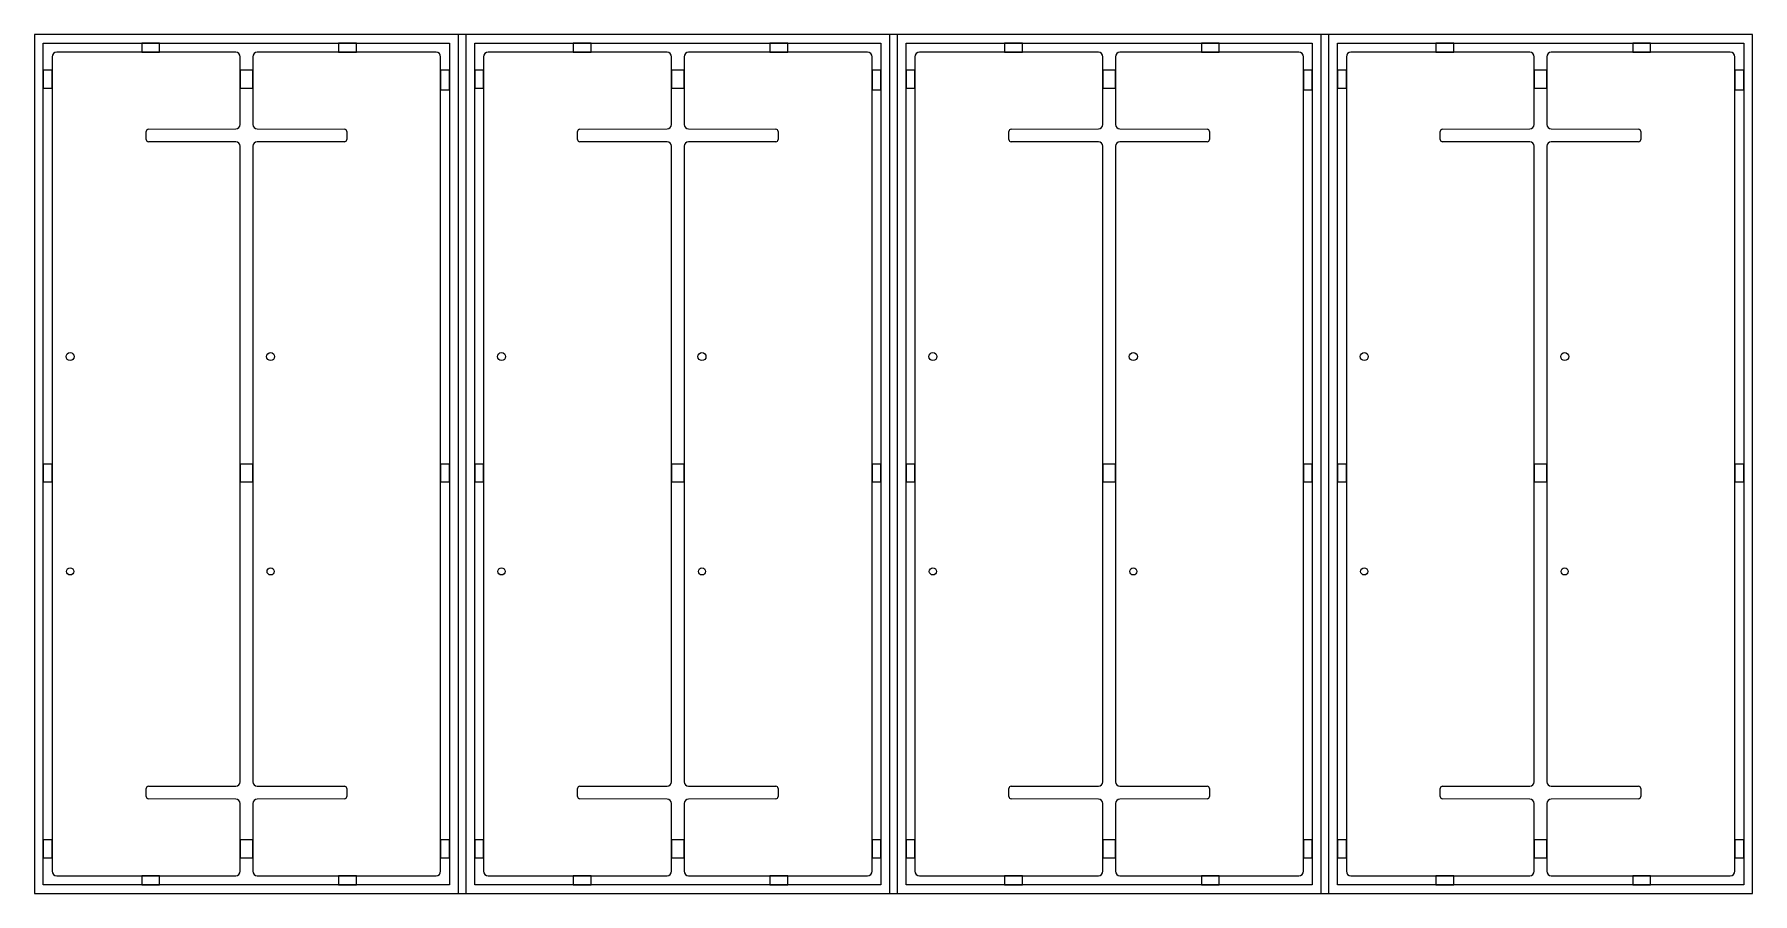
# Model space of a CAD drawing. Extents: x 0 to 96, y 0 to 48.
import ezdxf

# ---------------------------------------------------------------- set-up
doc = ezdxf.new("R2010")
doc.units = 0
doc.header["$MEASUREMENT"] = 0
for name, color, linetype in [('0_5__PANEL_FRAMES', 1, 'CONTINUOUS'), ('BOX_STOCK', 18, 'CONTINUOUS'), ('COMPONENTS', 40, 'CONTINUOUS'), ('TABS', 3, 'CONTINUOUS')]:
    doc.layers.add(name, color=color, linetype=linetype)

msp = doc.modelspace()

# ---------------------------------------------------------------- linework, layer by layer
at = {"layer": '0_5__PANEL_FRAMES'}
for p, q in [((23.7, 48), (0, 48)), ((0, 48), (0, 48, 0.705)), ((23.7, 48, 0.705), (0, 48, 0.705)), ((0, 48), (0, 0)), ((0, 48, 0.705), (0, 0, 0.705)), ((23.7, 0), (23.7, 48)), ((23.7, 48), (23.7, 48, 0.705)), ((23.7, 0, 0.705), (23.7, 48, 0.705)), ((47.8, 48), (24.1, 48)), ((24.1, 48), (24.1, 48, 0.705)), ((47.8, 48, 0.705), (24.1, 48, 0.705)), ((24.1, 48), (24.1, 0)), ((24.1, 48, 0.705), (24.1, 0, 0.705)), ((47.8, 0), (47.8, 48)), ((47.8, 48), (47.8, 48, 0.705)), ((47.8, 0, 0.705), (47.8, 48, 0.705)), ((71.9, 48), (48.2, 48)), ((48.2, 48), (48.2, 48, 0.705)), ((71.9, 48, 0.705), (48.2, 48, 0.705)), ((48.2, 48), (48.2, 0)), ((48.2, 48, 0.705), (48.2, 0, 0.705)), ((71.9, 0), (71.9, 48)), ((71.9, 48), (71.9, 48, 0.705)), ((71.9, 0, 0.705), (71.9, 48, 0.705)), ((96, 48), (72.3, 48)), ((72.3, 48), (72.3, 48, 0.705)), ((96, 48, 0.705), (72.3, 48, 0.705)), ((72.3, 48), (72.3, 0)), ((72.3, 48, 0.705), (72.3, 0, 0.705)), ((96, 0), (96, 48)), ((96, 48), (96, 48, 0.705)), ((96, 0, 0.705), (96, 48, 0.705)), ((0.5, 0.5), (0.5, 47.5)), ((0.5, 47.5), (0.5, 47.5, 0.705)), ((0.5, 0.5, 0.705), (0.5, 47.5, 0.705)), ((0.5, 47.5), (23.2, 47.5)), ((0.5, 47.5, 0.705), (23.2, 47.5, 0.705)), ((23.2, 47.5), (23.2, 47.5, 0.705)), ((23.2, 47.5), (23.2, 0.5)), ((23.2, 47.5, 0.705), (23.2, 0.5, 0.705)), ((24.6, 0.5), (24.6, 47.5)), ((24.6, 47.5), (24.6, 47.5, 0.705)), ((24.6, 0.5, 0.705), (24.6, 47.5, 0.705)), ((24.6, 47.5), (47.3, 47.5)), ((24.6, 47.5, 0.705), (47.3, 47.5, 0.705)), ((47.3, 47.5), (47.3, 47.5, 0.705)), ((47.3, 47.5), (47.3, 0.5)), ((47.3, 47.5, 0.705), (47.3, 0.5, 0.705)), ((48.7, 0.5), (48.7, 47.5)), ((48.7, 47.5), (48.7, 47.5, 0.705)), ((48.7, 0.5, 0.705), (48.7, 47.5, 0.705)), ((48.7, 47.5), (71.4, 47.5)), ((48.7, 47.5, 0.705), (71.4, 47.5, 0.705)), ((71.4, 47.5), (71.4, 47.5, 0.705)), ((71.4, 47.5), (71.4, 0.5)), ((71.4, 47.5, 0.705), (71.4, 0.5, 0.705)), ((72.8, 0.5), (72.8, 47.5)), ((72.8, 47.5), (72.8, 47.5, 0.705)), ((72.8, 0.5, 0.705), (72.8, 47.5, 0.705)), ((72.8, 47.5), (95.5, 47.5)), ((72.8, 47.5, 0.705), (95.5, 47.5, 0.705)), ((95.5, 47.5), (95.5, 47.5, 0.705)), ((95.5, 47.5), (95.5, 0.5)), ((95.5, 47.5, 0.705), (95.5, 0.5, 0.705)), ((0, 0), (23.7, 0)), ((0, 0, 0.705), (23.7, 0, 0.705)), ((0, 0), (0, 0, 0.705)), ((0.5, 0.5), (0.5, 0.5, 0.705)), ((23.2, 0.5), (0.5, 0.5)), ((23.2, 0.5, 0.705), (0.5, 0.5, 0.705)), ((23.2, 0.5), (23.2, 0.5, 0.705)), ((23.7, 0), (23.7, 0, 0.705)), ((24.1, 0), (47.8, 0)), ((24.1, 0, 0.705), (47.8, 0, 0.705)), ((24.1, 0), (24.1, 0, 0.705)), ((24.6, 0.5), (24.6, 0.5, 0.705)), ((47.3, 0.5), (24.6, 0.5)), ((47.3, 0.5, 0.705), (24.6, 0.5, 0.705)), ((47.3, 0.5), (47.3, 0.5, 0.705)), ((47.8, 0), (47.8, 0, 0.705)), ((48.2, 0), (71.9, 0)), ((48.2, 0, 0.705), (71.9, 0, 0.705)), ((48.2, 0), (48.2, 0, 0.705)), ((48.7, 0.5), (48.7, 0.5, 0.705)), ((71.4, 0.5), (48.7, 0.5)), ((71.4, 0.5, 0.705), (48.7, 0.5, 0.705)), ((71.4, 0.5), (71.4, 0.5, 0.705)), ((71.9, 0), (71.9, 0, 0.705)), ((72.3, 0), (96, 0)), ((72.3, 0, 0.705), (96, 0, 0.705)), ((72.3, 0), (72.3, 0, 0.705)), ((72.8, 0.5), (72.8, 0.5, 0.705)), ((95.5, 0.5), (72.8, 0.5)), ((95.5, 0.5, 0.705), (72.8, 0.5, 0.705)), ((95.5, 0.5), (95.5, 0.5, 0.705)), ((96, 0), (96, 0, 0.705))]:
    msp.add_line(p, q, dxfattribs=at)
at = {"layer": 'BOX_STOCK'}
msp.add_lwpolyline([(0, 0), (96, 0), (96, 48), (0, 48)], close=True, dxfattribs=at)
at = {"layer": 'COMPONENTS'}
for p, q in [((1, 46.75), (1, 46.75, 0.705)), ((1, 46.75), (1, 1.25)), ((1, 46.75, 0.705), (1, 1.25, 0.705)), ((11.25, 47), (1.25, 47)), ((1.25, 47), (1.25, 47, 0.705)), ((11.25, 47, 0.705), (1.25, 47, 0.705)), ((11.25, 47), (11.25, 47, 0.705)), ((11.5, 42.971), (11.5, 46.75)), ((11.5, 46.75), (11.5, 46.75, 0.705)), ((11.5, 42.971, 0.705), (11.5, 46.75, 0.705)), ((12.2, 46.75), (12.2, 46.75, 0.705)), ((12.2, 46.75), (12.2, 42.971)), ((12.2, 46.75, 0.705), (12.2, 42.971, 0.705)), ((22.45, 47), (12.45, 47)), ((12.45, 47), (12.45, 47, 0.705)), ((22.45, 47, 0.705), (12.45, 47, 0.705)), ((22.45, 47), (22.45, 47, 0.705)), ((22.7, 1.25), (22.7, 46.75)), ((22.7, 46.75), (22.7, 46.75, 0.705)), ((22.7, 1.25, 0.705), (22.7, 46.75, 0.705)), ((25.1, 46.75), (25.1, 46.75, 0.705)), ((25.1, 46.75), (25.1, 1.25)), ((25.1, 46.75, 0.705), (25.1, 1.25, 0.705)), ((35.35, 47), (25.35, 47)), ((25.35, 47), (25.35, 47, 0.705)), ((35.35, 47, 0.705), (25.35, 47, 0.705)), ((35.35, 47), (35.35, 47, 0.705)), ((35.6, 42.971), (35.6, 46.75)), ((35.6, 46.75), (35.6, 46.75, 0.705)), ((35.6, 42.971, 0.705), (35.6, 46.75, 0.705)), ((36.3, 46.75), (36.3, 46.75, 0.705)), ((36.3, 46.75), (36.3, 42.971)), ((36.3, 46.75, 0.705), (36.3, 42.971, 0.705)), ((46.55, 47), (36.55, 47)), ((36.55, 47), (36.55, 47, 0.705)), ((46.55, 47, 0.705), (36.55, 47, 0.705)), ((46.55, 47), (46.55, 47, 0.705)), ((46.8, 1.25), (46.8, 46.75)), ((46.8, 46.75), (46.8, 46.75, 0.705)), ((46.8, 1.25, 0.705), (46.8, 46.75, 0.705)), ((49.2, 46.75), (49.2, 46.75, 0.705)), ((49.2, 46.75), (49.2, 1.25)), ((49.2, 46.75, 0.705), (49.2, 1.25, 0.705)), ((59.45, 47), (49.45, 47)), ((49.45, 47), (49.45, 47, 0.705)), ((59.45, 47, 0.705), (49.45, 47, 0.705)), ((59.45, 47), (59.45, 47, 0.705)), ((59.7, 42.971), (59.7, 46.75)), ((59.7, 46.75), (59.7, 46.75, 0.705)), ((59.7, 42.971, 0.705), (59.7, 46.75, 0.705)), ((60.4, 46.75), (60.4, 46.75, 0.705)), ((60.4, 46.75), (60.4, 42.971)), ((60.4, 46.75, 0.705), (60.4, 42.971, 0.705)), ((70.65, 47), (60.65, 47)), ((60.65, 47), (60.65, 47, 0.705)), ((70.65, 47, 0.705), (60.65, 47, 0.705)), ((70.65, 47), (70.65, 47, 0.705)), ((70.9, 1.25), (70.9, 46.75)), ((70.9, 46.75), (70.9, 46.75, 0.705)), ((70.9, 1.25, 0.705), (70.9, 46.75, 0.705)), ((73.3, 46.75), (73.3, 46.75, 0.705)), ((73.3, 46.75), (73.3, 1.25)), ((73.3, 46.75, 0.705), (73.3, 1.25, 0.705)), ((83.55, 47), (73.55, 47)), ((73.55, 47), (73.55, 47, 0.705)), ((83.55, 47, 0.705), (73.55, 47, 0.705)), ((83.55, 47), (83.55, 47, 0.705)), ((83.8, 42.971), (83.8, 46.75)), ((83.8, 46.75), (83.8, 46.75, 0.705)), ((83.8, 42.971, 0.705), (83.8, 46.75, 0.705)), ((84.5, 46.75), (84.5, 46.75, 0.705)), ((84.5, 46.75), (84.5, 42.971)), ((84.5, 46.75, 0.705), (84.5, 42.971, 0.705)), ((94.75, 47), (84.75, 47)), ((84.75, 47), (84.75, 47, 0.705)), ((94.75, 47, 0.705), (84.75, 47, 0.705)), ((94.75, 47), (94.75, 47, 0.705)), ((95, 1.25), (95, 46.75)), ((95, 46.75), (95, 46.75, 0.705)), ((95, 1.25, 0.705), (95, 46.75, 0.705)), ((6.25, 42.125), (6.25, 42.576)), ((6.25, 42.576), (6.25, 42.576, 0.705)), ((6.25, 42.125, 0.705), (6.25, 42.576, 0.705)), ((6.374, 42.701), (11.251, 42.721)), ((6.374, 42.701, 0.705), (11.251, 42.721, 0.705)), ((6.374, 42.701), (6.374, 42.701, 0.705)), ((11.251, 42.721), (11.251, 42.721, 0.705)), ((11.5, 42.971), (11.5, 42.971, 0.705)), ((12.2, 42.971), (12.2, 42.971, 0.705)), ((12.449, 42.721), (12.449, 42.721, 0.705)), ((12.449, 42.721), (17.326, 42.701)), ((12.449, 42.721, 0.705), (17.326, 42.701, 0.705)), ((17.326, 42.701), (17.326, 42.701, 0.705)), ((17.45, 42.576), (17.45, 42.576, 0.705)), ((17.45, 42.576), (17.45, 42.125)), ((17.45, 42.576, 0.705), (17.45, 42.125, 0.705)), ((30.35, 42.125), (30.35, 42.576)), ((30.35, 42.576), (30.35, 42.576, 0.705)), ((30.35, 42.125, 0.705), (30.35, 42.576, 0.705)), ((30.474, 42.701), (35.351, 42.721)), ((30.474, 42.701, 0.705), (35.351, 42.721, 0.705)), ((30.474, 42.701), (30.474, 42.701, 0.705)), ((35.351, 42.721), (35.351, 42.721, 0.705)), ((35.6, 42.971), (35.6, 42.971, 0.705)), ((36.3, 42.971), (36.3, 42.971, 0.705)), ((36.549, 42.721), (36.549, 42.721, 0.705)), ((36.549, 42.721), (41.426, 42.701)), ((36.549, 42.721, 0.705), (41.426, 42.701, 0.705)), ((41.426, 42.701), (41.426, 42.701, 0.705)), ((41.55, 42.576), (41.55, 42.576, 0.705)), ((41.55, 42.576), (41.55, 42.125)), ((41.55, 42.576, 0.705), (41.55, 42.125, 0.705)), ((54.45, 42.125), (54.45, 42.576)), ((54.45, 42.576), (54.45, 42.576, 0.705)), ((54.45, 42.125, 0.705), (54.45, 42.576, 0.705)), ((54.574, 42.701), (59.451, 42.721)), ((54.574, 42.701, 0.705), (59.451, 42.721, 0.705)), ((54.574, 42.701), (54.574, 42.701, 0.705)), ((59.451, 42.721), (59.451, 42.721, 0.705)), ((59.7, 42.971), (59.7, 42.971, 0.705)), ((60.4, 42.971), (60.4, 42.971, 0.705)), ((60.649, 42.721), (60.649, 42.721, 0.705)), ((60.649, 42.721), (65.526, 42.701)), ((60.649, 42.721, 0.705), (65.526, 42.701, 0.705)), ((65.526, 42.701), (65.526, 42.701, 0.705)), ((65.65, 42.576), (65.65, 42.576, 0.705)), ((65.65, 42.576), (65.65, 42.125)), ((65.65, 42.576, 0.705), (65.65, 42.125, 0.705)), ((78.55, 42.125), (78.55, 42.576)), ((78.55, 42.576), (78.55, 42.576, 0.705)), ((78.55, 42.125, 0.705), (78.55, 42.576, 0.705)), ((78.674, 42.701), (83.551, 42.721)), ((78.674, 42.701, 0.705), (83.551, 42.721, 0.705)), ((78.674, 42.701), (78.674, 42.701, 0.705)), ((83.551, 42.721), (83.551, 42.721, 0.705)), ((83.8, 42.971), (83.8, 42.971, 0.705)), ((84.5, 42.971), (84.5, 42.971, 0.705)), ((84.749, 42.721), (84.749, 42.721, 0.705)), ((84.749, 42.721), (89.626, 42.701)), ((84.749, 42.721, 0.705), (89.626, 42.701, 0.705)), ((89.626, 42.701), (89.626, 42.701, 0.705)), ((89.75, 42.576), (89.75, 42.576, 0.705)), ((89.75, 42.576), (89.75, 42.125)), ((89.75, 42.576, 0.705), (89.75, 42.125, 0.705)), ((6.25, 42.125), (6.25, 42.125, 0.705)), ((11.25, 42), (6.375, 42)), ((6.375, 42), (6.375, 42, 0.705)), ((11.25, 42, 0.705), (6.375, 42, 0.705)), ((11.25, 42), (11.25, 42, 0.705)), ((11.5, 6.25), (11.5, 41.75)), ((11.5, 41.75), (11.5, 41.75, 0.705)), ((11.5, 6.25, 0.705), (11.5, 41.75, 0.705)), ((12.2, 41.75), (12.2, 6.25)), ((12.2, 41.75, 0.705), (12.2, 6.25, 0.705)), ((12.2, 41.75), (12.2, 41.75, 0.705)), ((17.325, 42), (12.45, 42)), ((12.45, 42), (12.45, 42, 0.705)), ((17.325, 42, 0.705), (12.45, 42, 0.705)), ((17.325, 42), (17.325, 42, 0.705)), ((17.45, 42.125), (17.45, 42.125, 0.705)), ((30.35, 42.125), (30.35, 42.125, 0.705)), ((35.35, 42), (30.475, 42)), ((30.475, 42), (30.475, 42, 0.705)), ((35.35, 42, 0.705), (30.475, 42, 0.705)), ((35.35, 42), (35.35, 42, 0.705)), ((35.6, 6.25), (35.6, 41.75)), ((35.6, 41.75), (35.6, 41.75, 0.705)), ((35.6, 6.25, 0.705), (35.6, 41.75, 0.705)), ((36.3, 41.75), (36.3, 6.25)), ((36.3, 41.75, 0.705), (36.3, 6.25, 0.705)), ((36.3, 41.75), (36.3, 41.75, 0.705)), ((41.425, 42), (36.55, 42)), ((36.55, 42), (36.55, 42, 0.705)), ((41.425, 42, 0.705), (36.55, 42, 0.705)), ((41.425, 42), (41.425, 42, 0.705)), ((41.55, 42.125), (41.55, 42.125, 0.705)), ((54.45, 42.125), (54.45, 42.125, 0.705)), ((59.45, 42), (54.575, 42)), ((54.575, 42), (54.575, 42, 0.705)), ((59.45, 42, 0.705), (54.575, 42, 0.705)), ((59.45, 42), (59.45, 42, 0.705)), ((59.7, 6.25), (59.7, 41.75)), ((59.7, 41.75), (59.7, 41.75, 0.705)), ((59.7, 6.25, 0.705), (59.7, 41.75, 0.705)), ((60.4, 41.75), (60.4, 6.25)), ((60.4, 41.75, 0.705), (60.4, 6.25, 0.705)), ((60.4, 41.75), (60.4, 41.75, 0.705)), ((65.525, 42), (60.65, 42)), ((60.65, 42), (60.65, 42, 0.705)), ((65.525, 42, 0.705), (60.65, 42, 0.705)), ((65.525, 42), (65.525, 42, 0.705)), ((65.65, 42.125), (65.65, 42.125, 0.705)), ((78.55, 42.125), (78.55, 42.125, 0.705)), ((83.55, 42), (78.675, 42)), ((78.675, 42), (78.675, 42, 0.705)), ((83.55, 42, 0.705), (78.675, 42, 0.705)), ((83.55, 42), (83.55, 42, 0.705)), ((83.8, 6.25), (83.8, 41.75)), ((83.8, 41.75), (83.8, 41.75, 0.705)), ((83.8, 6.25, 0.705), (83.8, 41.75, 0.705)), ((84.5, 41.75), (84.5, 6.25)), ((84.5, 41.75, 0.705), (84.5, 6.25, 0.705)), ((84.5, 41.75), (84.5, 41.75, 0.705)), ((89.625, 42), (84.75, 42)), ((84.75, 42), (84.75, 42, 0.705)), ((89.625, 42, 0.705), (84.75, 42, 0.705)), ((89.625, 42), (89.625, 42, 0.705)), ((89.75, 42.125), (89.75, 42.125, 0.705)), ((2.224, 30), (2.224, 30, 0.705)), ((13.424, 30), (13.424, 30, 0.705)), ((26.324, 30), (26.324, 30, 0.705)), ((37.524, 30), (37.524, 30, 0.705)), ((50.424, 30), (50.424, 30, 0.705)), ((61.624, 30), (61.624, 30, 0.705)), ((74.524, 30), (74.524, 30, 0.705)), ((85.724, 30), (85.724, 30, 0.705)), ((2.2, 18), (2.2, 18, 0.705)), ((13.4, 18), (13.4, 18, 0.705)), ((26.3, 18), (26.3, 18, 0.705)), ((37.5, 18), (37.5, 18, 0.705)), ((50.4, 18), (50.4, 18, 0.705)), ((61.6, 18), (61.6, 18, 0.705)), ((74.5, 18), (74.5, 18, 0.705)), ((85.7, 18), (85.7, 18, 0.705)), ((6.25, 5.424), (6.25, 5.875)), ((6.25, 5.875), (6.25, 5.875, 0.705)), ((6.25, 5.424, 0.705), (6.25, 5.875, 0.705)), ((6.375, 6), (6.375, 6, 0.705)), ((6.375, 6), (11.25, 6)), ((6.375, 6, 0.705), (11.25, 6, 0.705)), ((11.25, 6), (11.25, 6, 0.705)), ((11.5, 6.25), (11.5, 6.25, 0.705)), ((12.2, 6.25), (12.2, 6.25, 0.705)), ((12.45, 6), (12.45, 6, 0.705)), ((12.45, 6), (17.325, 6)), ((12.45, 6, 0.705), (17.325, 6, 0.705)), ((17.325, 6), (17.325, 6, 0.705)), ((17.45, 5.875), (17.45, 5.875, 0.705)), ((17.45, 5.875), (17.45, 5.424)), ((17.45, 5.875, 0.705), (17.45, 5.424, 0.705)), ((30.35, 5.424), (30.35, 5.875)), ((30.35, 5.875), (30.35, 5.875, 0.705)), ((30.35, 5.424, 0.705), (30.35, 5.875, 0.705)), ((30.475, 6), (30.475, 6, 0.705)), ((30.475, 6), (35.35, 6)), ((30.475, 6, 0.705), (35.35, 6, 0.705)), ((35.35, 6), (35.35, 6, 0.705)), ((35.6, 6.25), (35.6, 6.25, 0.705)), ((36.3, 6.25), (36.3, 6.25, 0.705)), ((36.55, 6), (36.55, 6, 0.705)), ((36.55, 6), (41.425, 6)), ((36.55, 6, 0.705), (41.425, 6, 0.705)), ((41.425, 6), (41.425, 6, 0.705)), ((41.55, 5.875), (41.55, 5.875, 0.705)), ((41.55, 5.875), (41.55, 5.424)), ((41.55, 5.875, 0.705), (41.55, 5.424, 0.705)), ((54.45, 5.424), (54.45, 5.875)), ((54.45, 5.875), (54.45, 5.875, 0.705)), ((54.45, 5.424, 0.705), (54.45, 5.875, 0.705)), ((54.575, 6), (54.575, 6, 0.705)), ((54.575, 6), (59.45, 6)), ((54.575, 6, 0.705), (59.45, 6, 0.705)), ((59.45, 6), (59.45, 6, 0.705)), ((59.7, 6.25), (59.7, 6.25, 0.705)), ((60.4, 6.25), (60.4, 6.25, 0.705)), ((60.65, 6), (60.65, 6, 0.705)), ((60.65, 6), (65.525, 6)), ((60.65, 6, 0.705), (65.525, 6, 0.705)), ((65.525, 6), (65.525, 6, 0.705)), ((65.65, 5.875), (65.65, 5.875, 0.705)), ((65.65, 5.875), (65.65, 5.424)), ((65.65, 5.875, 0.705), (65.65, 5.424, 0.705)), ((78.55, 5.424), (78.55, 5.875)), ((78.55, 5.875), (78.55, 5.875, 0.705)), ((78.55, 5.424, 0.705), (78.55, 5.875, 0.705)), ((78.675, 6), (78.675, 6, 0.705)), ((78.675, 6), (83.55, 6)), ((78.675, 6, 0.705), (83.55, 6, 0.705)), ((83.55, 6), (83.55, 6, 0.705)), ((83.8, 6.25), (83.8, 6.25, 0.705)), ((84.5, 6.25), (84.5, 6.25, 0.705)), ((84.75, 6), (84.75, 6, 0.705)), ((84.75, 6), (89.625, 6)), ((84.75, 6, 0.705), (89.625, 6, 0.705)), ((89.625, 6), (89.625, 6, 0.705)), ((89.75, 5.875), (89.75, 5.875, 0.705)), ((89.75, 5.875), (89.75, 5.424)), ((89.75, 5.875, 0.705), (89.75, 5.424, 0.705)), ((6.25, 5.424), (6.25, 5.424, 0.705)), ((11.251, 5.279), (6.374, 5.299)), ((6.374, 5.299), (6.374, 5.299, 0.705)), ((11.251, 5.279, 0.705), (6.374, 5.299, 0.705)), ((11.251, 5.279), (11.251, 5.279, 0.705)), ((11.5, 1.25), (11.5, 5.029)), ((11.5, 5.029), (11.5, 5.029, 0.705)), ((11.5, 1.25, 0.705), (11.5, 5.029, 0.705)), ((12.2, 5.029), (12.2, 5.029, 0.705)), ((12.2, 5.029), (12.2, 1.25)), ((12.2, 5.029, 0.705), (12.2, 1.25, 0.705)), ((17.326, 5.299), (12.449, 5.279)), ((17.326, 5.299, 0.705), (12.449, 5.279, 0.705)), ((12.449, 5.279), (12.449, 5.279, 0.705)), ((17.326, 5.299), (17.326, 5.299, 0.705)), ((17.45, 5.424), (17.45, 5.424, 0.705)), ((30.35, 5.424), (30.35, 5.424, 0.705)), ((35.351, 5.279), (30.474, 5.299)), ((30.474, 5.299), (30.474, 5.299, 0.705)), ((35.351, 5.279, 0.705), (30.474, 5.299, 0.705)), ((35.351, 5.279), (35.351, 5.279, 0.705)), ((35.6, 1.25), (35.6, 5.029)), ((35.6, 5.029), (35.6, 5.029, 0.705)), ((35.6, 1.25, 0.705), (35.6, 5.029, 0.705)), ((36.3, 5.029), (36.3, 5.029, 0.705)), ((36.3, 5.029), (36.3, 1.25)), ((36.3, 5.029, 0.705), (36.3, 1.25, 0.705)), ((41.426, 5.299), (36.549, 5.279)), ((41.426, 5.299, 0.705), (36.549, 5.279, 0.705)), ((36.549, 5.279), (36.549, 5.279, 0.705)), ((41.426, 5.299), (41.426, 5.299, 0.705)), ((41.55, 5.424), (41.55, 5.424, 0.705)), ((54.45, 5.424), (54.45, 5.424, 0.705)), ((59.451, 5.279), (54.574, 5.299)), ((54.574, 5.299), (54.574, 5.299, 0.705)), ((59.451, 5.279, 0.705), (54.574, 5.299, 0.705)), ((59.451, 5.279), (59.451, 5.279, 0.705)), ((59.7, 1.25), (59.7, 5.029)), ((59.7, 5.029), (59.7, 5.029, 0.705)), ((59.7, 1.25, 0.705), (59.7, 5.029, 0.705)), ((60.4, 5.029), (60.4, 5.029, 0.705)), ((60.4, 5.029), (60.4, 1.25)), ((60.4, 5.029, 0.705), (60.4, 1.25, 0.705)), ((65.526, 5.299), (60.649, 5.279)), ((65.526, 5.299, 0.705), (60.649, 5.279, 0.705)), ((60.649, 5.279), (60.649, 5.279, 0.705)), ((65.526, 5.299), (65.526, 5.299, 0.705)), ((65.65, 5.424), (65.65, 5.424, 0.705)), ((78.55, 5.424), (78.55, 5.424, 0.705)), ((83.551, 5.279), (78.674, 5.299)), ((78.674, 5.299), (78.674, 5.299, 0.705)), ((83.551, 5.279, 0.705), (78.674, 5.299, 0.705)), ((83.551, 5.279), (83.551, 5.279, 0.705)), ((83.8, 1.25), (83.8, 5.029)), ((83.8, 5.029), (83.8, 5.029, 0.705)), ((83.8, 1.25, 0.705), (83.8, 5.029, 0.705)), ((84.5, 5.029), (84.5, 5.029, 0.705)), ((84.5, 5.029), (84.5, 1.25)), ((84.5, 5.029, 0.705), (84.5, 1.25, 0.705)), ((89.626, 5.299), (84.749, 5.279)), ((89.626, 5.299, 0.705), (84.749, 5.279, 0.705)), ((84.749, 5.279), (84.749, 5.279, 0.705)), ((89.626, 5.299), (89.626, 5.299, 0.705)), ((89.75, 5.424), (89.75, 5.424, 0.705)), ((1, 1.25), (1, 1.25, 0.705)), ((1.25, 1), (1.25, 1, 0.705)), ((1.25, 1), (11.25, 1)), ((1.25, 1, 0.705), (11.25, 1, 0.705)), ((11.25, 1), (11.25, 1, 0.705)), ((11.5, 1.25), (11.5, 1.25, 0.705)), ((12.2, 1.25), (12.2, 1.25, 0.705)), ((12.45, 1), (12.45, 1, 0.705)), ((12.45, 1), (22.45, 1)), ((12.45, 1, 0.705), (22.45, 1, 0.705)), ((22.45, 1), (22.45, 1, 0.705)), ((22.7, 1.25), (22.7, 1.25, 0.705)), ((25.1, 1.25), (25.1, 1.25, 0.705)), ((25.35, 1), (25.35, 1, 0.705)), ((25.35, 1), (35.35, 1)), ((25.35, 1, 0.705), (35.35, 1, 0.705)), ((35.35, 1), (35.35, 1, 0.705)), ((35.6, 1.25), (35.6, 1.25, 0.705)), ((36.3, 1.25), (36.3, 1.25, 0.705)), ((36.55, 1), (36.55, 1, 0.705)), ((36.55, 1), (46.55, 1)), ((36.55, 1, 0.705), (46.55, 1, 0.705)), ((46.55, 1), (46.55, 1, 0.705)), ((46.8, 1.25), (46.8, 1.25, 0.705)), ((49.2, 1.25), (49.2, 1.25, 0.705)), ((49.45, 1), (49.45, 1, 0.705)), ((49.45, 1), (59.45, 1)), ((49.45, 1, 0.705), (59.45, 1, 0.705)), ((59.45, 1), (59.45, 1, 0.705)), ((59.7, 1.25), (59.7, 1.25, 0.705)), ((60.4, 1.25), (60.4, 1.25, 0.705)), ((60.65, 1), (60.65, 1, 0.705)), ((60.65, 1), (70.65, 1)), ((60.65, 1, 0.705), (70.65, 1, 0.705)), ((70.65, 1), (70.65, 1, 0.705)), ((70.9, 1.25), (70.9, 1.25, 0.705)), ((73.3, 1.25), (73.3, 1.25, 0.705)), ((73.55, 1), (73.55, 1, 0.705)), ((73.55, 1), (83.55, 1)), ((73.55, 1, 0.705), (83.55, 1, 0.705)), ((83.55, 1), (83.55, 1, 0.705)), ((83.8, 1.25), (83.8, 1.25, 0.705)), ((84.5, 1.25), (84.5, 1.25, 0.705)), ((84.75, 1), (84.75, 1, 0.705)), ((84.75, 1), (94.75, 1)), ((84.75, 1, 0.705), (94.75, 1, 0.705)), ((94.75, 1), (94.75, 1, 0.705)), ((95, 1.25), (95, 1.25, 0.705))]:
    msp.add_line(p, q, dxfattribs=at)
for centre, radius in [((2, 30), 0.224), ((2, 30, 0.705), 0.224), ((13.2, 30), 0.224), ((13.2, 30, 0.705), 0.224), ((26.1, 30), 0.224), ((26.1, 30, 0.705), 0.224), ((37.3, 30), 0.224), ((37.3, 30, 0.705), 0.224), ((50.2, 30), 0.224), ((50.2, 30, 0.705), 0.224), ((61.4, 30), 0.224), ((61.4, 30, 0.705), 0.224), ((74.3, 30), 0.224), ((74.3, 30, 0.705), 0.224), ((85.5, 30), 0.224), ((85.5, 30, 0.705), 0.224), ((2, 18), 0.2), ((2, 18, 0.705), 0.2), ((13.2, 18), 0.2), ((13.2, 18, 0.705), 0.2), ((26.1, 18), 0.2), ((26.1, 18, 0.705), 0.2), ((37.3, 18), 0.2), ((37.3, 18, 0.705), 0.2), ((50.2, 18), 0.2), ((50.2, 18, 0.705), 0.2), ((61.4, 18), 0.2), ((61.4, 18, 0.705), 0.2), ((74.3, 18), 0.2), ((74.3, 18, 0.705), 0.2), ((85.5, 18), 0.2), ((85.5, 18, 0.705), 0.2)]:
    msp.add_circle(centre, radius, dxfattribs=at)
for centre, radius, start, end in [((1.25, 46.75), 0.25, 90, 180), ((1.25, 46.75, 0.705), 0.25, 90, 180), ((11.25, 46.75), 0.25, 0, 90), ((11.25, 46.75, 0.705), 0.25, 0, 90), ((12.45, 46.75), 0.25, 90, 180), ((12.45, 46.75, 0.705), 0.25, 90, 180), ((22.45, 46.75), 0.25, 0, 90), ((22.45, 46.75, 0.705), 0.25, 0, 90), ((25.35, 46.75), 0.25, 90, 180), ((25.35, 46.75, 0.705), 0.25, 90, 180), ((35.35, 46.75), 0.25, 0, 90), ((35.35, 46.75, 0.705), 0.25, 0, 90), ((36.55, 46.75), 0.25, 90, 180), ((36.55, 46.75, 0.705), 0.25, 90, 180), ((46.55, 46.75), 0.25, 0, 90), ((46.55, 46.75, 0.705), 0.25, 0, 90), ((49.45, 46.75), 0.25, 90, 180), ((49.45, 46.75, 0.705), 0.25, 90, 180), ((59.45, 46.75), 0.25, 0, 90), ((59.45, 46.75, 0.705), 0.25, 0, 90), ((60.65, 46.75), 0.25, 90, 180), ((60.65, 46.75, 0.705), 0.25, 90, 180), ((70.65, 46.75), 0.25, 0, 90), ((70.65, 46.75, 0.705), 0.25, 0, 90), ((73.55, 46.75), 0.25, 90, 180), ((73.55, 46.75, 0.705), 0.25, 90, 180), ((83.55, 46.75), 0.25, 0, 90), ((83.55, 46.75, 0.705), 0.25, 0, 90), ((84.75, 46.75), 0.25, 90, 180), ((84.75, 46.75, 0.705), 0.25, 90, 180), ((94.75, 46.75), 0.25, 0, 90), ((94.75, 46.75, 0.705), 0.25, 0, 90), ((6.375, 42.576), 0.125, 90.2401, 180), ((6.375, 42.576, 0.705), 0.125, 90.2401, 180), ((11.25, 42.971), 0.25, 270.2401, 0), ((11.25, 42.971, 0.705), 0.25, 270.2401, 0), ((12.45, 42.971), 0.25, 180, 269.7599), ((12.45, 42.971, 0.705), 0.25, 180, 269.7599), ((17.325, 42.576), 0.125, 0, 89.7599), ((17.325, 42.576, 0.705), 0.125, 0, 89.7599), ((30.475, 42.576), 0.125, 90.2401, 180), ((30.475, 42.576, 0.705), 0.125, 90.2401, 180), ((35.35, 42.971), 0.25, 270.2401, 0), ((35.35, 42.971, 0.705), 0.25, 270.2401, 0), ((36.55, 42.971), 0.25, 180, 269.7599), ((36.55, 42.971, 0.705), 0.25, 180, 269.7599), ((41.425, 42.576), 0.125, 0, 89.7599), ((41.425, 42.576, 0.705), 0.125, 0, 89.7599), ((54.575, 42.576), 0.125, 90.2401, 180), ((54.575, 42.576, 0.705), 0.125, 90.2401, 180), ((59.45, 42.971), 0.25, 270.2401, 0), ((59.45, 42.971, 0.705), 0.25, 270.2401, 0), ((60.65, 42.971), 0.25, 180, 269.7599), ((60.65, 42.971, 0.705), 0.25, 180, 269.7599), ((65.525, 42.576), 0.125, 0, 89.7599), ((65.525, 42.576, 0.705), 0.125, 0, 89.7599), ((78.675, 42.576), 0.125, 90.2401, 180), ((78.675, 42.576, 0.705), 0.125, 90.2401, 180), ((83.55, 42.971), 0.25, 270.2401, 0), ((83.55, 42.971, 0.705), 0.25, 270.2401, 0), ((84.75, 42.971), 0.25, 180, 269.7599), ((84.75, 42.971, 0.705), 0.25, 180, 269.7599), ((89.625, 42.576), 0.125, 0, 89.7599), ((89.625, 42.576, 0.705), 0.125, 0, 89.7599), ((6.375, 42.125), 0.125, 180, 270), ((6.375, 42.125, 0.705), 0.125, 180, 270), ((11.25, 41.75), 0.25, 0, 90), ((11.25, 41.75, 0.705), 0.25, 0, 90), ((12.45, 41.75), 0.25, 90, 180), ((12.45, 41.75, 0.705), 0.25, 90, 180), ((17.325, 42.125), 0.125, 270, 0), ((17.325, 42.125, 0.705), 0.125, 270, 0), ((30.475, 42.125), 0.125, 180, 270), ((30.475, 42.125, 0.705), 0.125, 180, 270), ((35.35, 41.75), 0.25, 0, 90), ((35.35, 41.75, 0.705), 0.25, 0, 90), ((36.55, 41.75), 0.25, 90, 180), ((36.55, 41.75, 0.705), 0.25, 90, 180), ((41.425, 42.125), 0.125, 270, 360), ((41.425, 42.125, 0.705), 0.125, 270, 360), ((54.575, 42.125), 0.125, 180, 270), ((54.575, 42.125, 0.705), 0.125, 180, 270), ((59.45, 41.75), 0.25, 0, 90), ((59.45, 41.75, 0.705), 0.25, 0, 90), ((60.65, 41.75), 0.25, 90, 180), ((60.65, 41.75, 0.705), 0.25, 90, 180), ((65.525, 42.125), 0.125, 270, 0), ((65.525, 42.125, 0.705), 0.125, 270, 0), ((78.675, 42.125), 0.125, 180, 270), ((78.675, 42.125, 0.705), 0.125, 180, 270), ((83.55, 41.75), 0.25, 0, 90), ((83.55, 41.75, 0.705), 0.25, 0, 90), ((84.75, 41.75), 0.25, 90, 180), ((84.75, 41.75, 0.705), 0.25, 90, 180), ((89.625, 42.125), 0.125, 270, 0), ((89.625, 42.125, 0.705), 0.125, 270, 0), ((6.375, 5.875), 0.125, 90, 180), ((6.375, 5.875, 0.705), 0.125, 90, 180), ((11.25, 6.25), 0.25, 270, 360), ((11.25, 6.25, 0.705), 0.25, 270, 360), ((12.45, 6.25), 0.25, 180, 270), ((12.45, 6.25, 0.705), 0.25, 180, 270), ((17.325, 5.875), 0.125, 360, 90), ((17.325, 5.875, 0.705), 0.125, 360, 90), ((30.475, 5.875), 0.125, 90, 180), ((30.475, 5.875, 0.705), 0.125, 90, 180), ((35.35, 6.25), 0.25, 270, 360), ((35.35, 6.25, 0.705), 0.25, 270, 360), ((36.55, 6.25), 0.25, 180, 270), ((36.55, 6.25, 0.705), 0.25, 180, 270), ((41.425, 5.875), 0.125, 0, 90), ((41.425, 5.875, 0.705), 0.125, 0, 90), ((54.575, 5.875), 0.125, 90, 180), ((54.575, 5.875, 0.705), 0.125, 90, 180), ((59.45, 6.25), 0.25, 270, 360), ((59.45, 6.25, 0.705), 0.25, 270, 360), ((60.65, 6.25), 0.25, 180, 270), ((60.65, 6.25, 0.705), 0.25, 180, 270), ((65.525, 5.875), 0.125, 360, 90), ((65.525, 5.875, 0.705), 0.125, 360, 90), ((78.675, 5.875), 0.125, 90, 180), ((78.675, 5.875, 0.705), 0.125, 90, 180), ((83.55, 6.25), 0.25, 270, 360), ((83.55, 6.25, 0.705), 0.25, 270, 360), ((84.75, 6.25), 0.25, 180, 270), ((84.75, 6.25, 0.705), 0.25, 180, 270), ((89.625, 5.875), 0.125, 360, 90), ((89.625, 5.875, 0.705), 0.125, 360, 90), ((6.375, 5.424), 0.125, 180, 269.7599), ((6.375, 5.424, 0.705), 0.125, 180, 269.7599), ((11.25, 5.029), 0.25, 0, 89.7599), ((11.25, 5.029, 0.705), 0.25, 0, 89.7599), ((12.45, 5.029), 0.25, 90.2401, 180), ((12.45, 5.029, 0.705), 0.25, 90.2401, 180), ((17.325, 5.424), 0.125, 270.2401, 0), ((17.325, 5.424, 0.705), 0.125, 270.2401, 0), ((30.475, 5.424), 0.125, 180, 269.7599), ((30.475, 5.424, 0.705), 0.125, 180, 269.7599), ((35.35, 5.029), 0.25, 0, 89.7599), ((35.35, 5.029, 0.705), 0.25, 0, 89.7599), ((36.55, 5.029), 0.25, 90.2401, 180), ((36.55, 5.029, 0.705), 0.25, 90.2401, 180), ((41.425, 5.424), 0.125, 270.2401, 360), ((41.425, 5.424, 0.705), 0.125, 270.2401, 360), ((54.575, 5.424), 0.125, 180, 269.7599), ((54.575, 5.424, 0.705), 0.125, 180, 269.7599), ((59.45, 5.029), 0.25, 0, 89.7599), ((59.45, 5.029, 0.705), 0.25, 0, 89.7599), ((60.65, 5.029), 0.25, 90.2401, 180), ((60.65, 5.029, 0.705), 0.25, 90.2401, 180), ((65.525, 5.424), 0.125, 270.2401, 0), ((65.525, 5.424, 0.705), 0.125, 270.2401, 0), ((78.675, 5.424), 0.125, 180, 269.7599), ((78.675, 5.424, 0.705), 0.125, 180, 269.7599), ((83.55, 5.029), 0.25, 0, 89.7599), ((83.55, 5.029, 0.705), 0.25, 0, 89.7599), ((84.75, 5.029), 0.25, 90.2401, 180), ((84.75, 5.029, 0.705), 0.25, 90.2401, 180), ((89.625, 5.424), 0.125, 270.2401, 0), ((89.625, 5.424, 0.705), 0.125, 270.2401, 0), ((1.25, 1.25), 0.25, 180, 270), ((1.25, 1.25, 0.705), 0.25, 180, 270), ((11.25, 1.25), 0.25, 270, 0), ((11.25, 1.25, 0.705), 0.25, 270, 0), ((12.45, 1.25), 0.25, 180, 270), ((12.45, 1.25, 0.705), 0.25, 180, 270), ((22.45, 1.25), 0.25, 270, 360), ((22.45, 1.25, 0.705), 0.25, 270, 360), ((25.35, 1.25), 0.25, 180, 270), ((25.35, 1.25, 0.705), 0.25, 180, 270), ((35.35, 1.25), 0.25, 270, 0), ((35.35, 1.25, 0.705), 0.25, 270, 0), ((36.55, 1.25), 0.25, 180, 270), ((36.55, 1.25, 0.705), 0.25, 180, 270), ((46.55, 1.25), 0.25, 270, 360), ((46.55, 1.25, 0.705), 0.25, 270, 360), ((49.45, 1.25), 0.25, 180, 270), ((49.45, 1.25, 0.705), 0.25, 180, 270), ((59.45, 1.25), 0.25, 270, 360), ((59.45, 1.25, 0.705), 0.25, 270, 360), ((60.65, 1.25), 0.25, 180, 270), ((60.65, 1.25, 0.705), 0.25, 180, 270), ((70.65, 1.25), 0.25, 270, 360), ((70.65, 1.25, 0.705), 0.25, 270, 360), ((73.55, 1.25), 0.25, 180, 270), ((73.55, 1.25, 0.705), 0.25, 180, 270), ((83.55, 1.25), 0.25, 270, 360), ((83.55, 1.25, 0.705), 0.25, 270, 360), ((84.75, 1.25), 0.25, 180, 270), ((84.75, 1.25, 0.705), 0.25, 180, 270), ((94.75, 1.25), 0.25, 270, 360), ((94.75, 1.25, 0.705), 0.25, 270, 360)]:
    msp.add_arc(centre, radius, start, end, dxfattribs=at)
at = {"layer": 'TABS'}
for p, q in [((7, 47.5), (6, 47.5)), ((6, 47.5), (6, 47.5, 0.2)), ((7, 47.5, 0.2), (6, 47.5, 0.2)), ((6, 47.5), (6, 47)), ((6, 47.5, 0.2), (6, 47, 0.2)), ((7, 47), (7, 47.5)), ((7, 47.5), (7, 47.5, 0.2)), ((7, 47, 0.2), (7, 47.5, 0.2)), ((18, 47.5), (17, 47.5)), ((17, 47.5), (17, 47.5, 0.2)), ((18, 47.5, 0.2), (17, 47.5, 0.2)), ((17, 47.5), (17, 47)), ((17, 47.5, 0.2), (17, 47, 0.2)), ((18, 47), (18, 47.5)), ((18, 47.5), (18, 47.5, 0.2)), ((18, 47, 0.2), (18, 47.5, 0.2)), ((31.1, 47.5), (30.1, 47.5)), ((30.1, 47.5), (30.1, 47.5, 0.2)), ((31.1, 47.5, 0.2), (30.1, 47.5, 0.2)), ((30.1, 47.5), (30.1, 47)), ((30.1, 47.5, 0.2), (30.1, 47, 0.2)), ((31.1, 47), (31.1, 47.5)), ((31.1, 47.5), (31.1, 47.5, 0.2)), ((31.1, 47, 0.2), (31.1, 47.5, 0.2)), ((42.1, 47.5), (41.1, 47.5)), ((41.1, 47.5), (41.1, 47.5, 0.2)), ((42.1, 47.5, 0.2), (41.1, 47.5, 0.2)), ((41.1, 47.5), (41.1, 47)), ((41.1, 47.5, 0.2), (41.1, 47, 0.2)), ((42.1, 47), (42.1, 47.5)), ((42.1, 47.5), (42.1, 47.5, 0.2)), ((42.1, 47, 0.2), (42.1, 47.5, 0.2)), ((55.2, 47.5), (54.2, 47.5)), ((54.2, 47.5), (54.2, 47.5, 0.2)), ((55.2, 47.5, 0.2), (54.2, 47.5, 0.2)), ((54.2, 47.5), (54.2, 47)), ((54.2, 47.5, 0.2), (54.2, 47, 0.2)), ((55.2, 47), (55.2, 47.5)), ((55.2, 47.5), (55.2, 47.5, 0.2)), ((55.2, 47, 0.2), (55.2, 47.5, 0.2)), ((66.2, 47.5), (65.2, 47.5)), ((65.2, 47.5), (65.2, 47.5, 0.2)), ((66.2, 47.5, 0.2), (65.2, 47.5, 0.2)), ((65.2, 47.5), (65.2, 47)), ((65.2, 47.5, 0.2), (65.2, 47, 0.2)), ((66.2, 47), (66.2, 47.5)), ((66.2, 47.5), (66.2, 47.5, 0.2)), ((66.2, 47, 0.2), (66.2, 47.5, 0.2)), ((79.3, 47.5), (78.3, 47.5)), ((78.3, 47.5), (78.3, 47.5, 0.2)), ((79.3, 47.5, 0.2), (78.3, 47.5, 0.2)), ((78.3, 47.5), (78.3, 47)), ((78.3, 47.5, 0.2), (78.3, 47, 0.2)), ((79.3, 47), (79.3, 47.5)), ((79.3, 47.5), (79.3, 47.5, 0.2)), ((79.3, 47, 0.2), (79.3, 47.5, 0.2)), ((90.3, 47.5), (89.3, 47.5)), ((89.3, 47.5), (89.3, 47.5, 0.2)), ((90.3, 47.5, 0.2), (89.3, 47.5, 0.2)), ((89.3, 47.5), (89.3, 47)), ((89.3, 47.5, 0.2), (89.3, 47, 0.2)), ((90.3, 47), (90.3, 47.5)), ((90.3, 47.5), (90.3, 47.5, 0.2)), ((90.3, 47, 0.2), (90.3, 47.5, 0.2)), ((6, 47), (7, 47)), ((6, 47, 0.2), (7, 47, 0.2)), ((6, 47), (6, 47, 0.2)), ((7, 47), (7, 47, 0.2)), ((17, 47), (18, 47)), ((17, 47, 0.2), (18, 47, 0.2)), ((17, 47), (17, 47, 0.2)), ((18, 47), (18, 47, 0.2)), ((30.1, 47), (31.1, 47)), ((30.1, 47, 0.2), (31.1, 47, 0.2)), ((30.1, 47), (30.1, 47, 0.2)), ((31.1, 47), (31.1, 47, 0.2)), ((41.1, 47), (42.1, 47)), ((41.1, 47, 0.2), (42.1, 47, 0.2)), ((41.1, 47), (41.1, 47, 0.2)), ((42.1, 47), (42.1, 47, 0.2)), ((54.2, 47), (55.2, 47)), ((54.2, 47, 0.2), (55.2, 47, 0.2)), ((54.2, 47), (54.2, 47, 0.2)), ((55.2, 47), (55.2, 47, 0.2)), ((65.2, 47), (66.2, 47)), ((65.2, 47, 0.2), (66.2, 47, 0.2)), ((65.2, 47), (65.2, 47, 0.2)), ((66.2, 47), (66.2, 47, 0.2)), ((78.3, 47), (79.3, 47)), ((78.3, 47, 0.2), (79.3, 47, 0.2)), ((78.3, 47), (78.3, 47, 0.2)), ((79.3, 47), (79.3, 47, 0.2)), ((89.3, 47), (90.3, 47)), ((89.3, 47, 0.2), (90.3, 47, 0.2)), ((89.3, 47), (89.3, 47, 0.2)), ((90.3, 47), (90.3, 47, 0.2)), ((1, 46), (0.5, 46)), ((0.5, 46), (0.5, 46, 0.2)), ((1, 46, 0.2), (0.5, 46, 0.2)), ((0.5, 46), (0.5, 45)), ((0.5, 46, 0.2), (0.5, 45, 0.2)), ((1, 45), (1, 46)), ((1, 46), (1, 46, 0.2)), ((1, 45, 0.2), (1, 46, 0.2)), ((12.2, 46), (11.5, 46)), ((11.5, 46), (11.5, 46, 0.2)), ((12.2, 46, 0.2), (11.5, 46, 0.2)), ((11.5, 46), (11.5, 45)), ((11.5, 46, 0.2), (11.5, 45, 0.2)), ((12.2, 45), (12.2, 46)), ((12.2, 46), (12.2, 46, 0.2)), ((12.2, 45, 0.2), (12.2, 46, 0.2)), ((23.2, 46), (22.7, 46)), ((22.7, 46), (22.7, 46, 0.2)), ((23.2, 46, 0.2), (22.7, 46, 0.2)), ((22.7, 46), (22.7, 44.9)), ((22.7, 46, 0.2), (22.7, 44.9, 0.2)), ((23.2, 44.9), (23.2, 46)), ((23.2, 46), (23.2, 46, 0.2)), ((23.2, 44.9, 0.2), (23.2, 46, 0.2)), ((25.1, 46), (24.6, 46)), ((24.6, 46), (24.6, 46, 0.2)), ((25.1, 46, 0.2), (24.6, 46, 0.2)), ((24.6, 46), (24.6, 45)), ((24.6, 46, 0.2), (24.6, 45, 0.2)), ((25.1, 45), (25.1, 46)), ((25.1, 46), (25.1, 46, 0.2)), ((25.1, 45, 0.2), (25.1, 46, 0.2)), ((36.3, 46), (35.6, 46)), ((35.6, 46), (35.6, 46, 0.2)), ((36.3, 46, 0.2), (35.6, 46, 0.2)), ((35.6, 46), (35.6, 45)), ((35.6, 46, 0.2), (35.6, 45, 0.2)), ((36.3, 45), (36.3, 46)), ((36.3, 46), (36.3, 46, 0.2)), ((36.3, 45, 0.2), (36.3, 46, 0.2)), ((47.3, 46), (46.8, 46)), ((46.8, 46), (46.8, 46, 0.2)), ((47.3, 46, 0.2), (46.8, 46, 0.2)), ((46.8, 46), (46.8, 44.9)), ((46.8, 46, 0.2), (46.8, 44.9, 0.2)), ((47.3, 44.9), (47.3, 46)), ((47.3, 46), (47.3, 46, 0.2)), ((47.3, 44.9, 0.2), (47.3, 46, 0.2)), ((49.2, 46), (48.7, 46)), ((48.7, 46), (48.7, 46, 0.2)), ((49.2, 46, 0.2), (48.7, 46, 0.2)), ((48.7, 46), (48.7, 45)), ((48.7, 46, 0.2), (48.7, 45, 0.2)), ((49.2, 45), (49.2, 46)), ((49.2, 46), (49.2, 46, 0.2)), ((49.2, 45, 0.2), (49.2, 46, 0.2)), ((60.4, 46), (59.7, 46)), ((59.7, 46), (59.7, 46, 0.2)), ((60.4, 46, 0.2), (59.7, 46, 0.2)), ((59.7, 46), (59.7, 45)), ((59.7, 46, 0.2), (59.7, 45, 0.2)), ((60.4, 45), (60.4, 46)), ((60.4, 46), (60.4, 46, 0.2)), ((60.4, 45, 0.2), (60.4, 46, 0.2)), ((71.4, 46), (70.9, 46)), ((70.9, 46), (70.9, 46, 0.2)), ((71.4, 46, 0.2), (70.9, 46, 0.2)), ((70.9, 46), (70.9, 44.9)), ((70.9, 46, 0.2), (70.9, 44.9, 0.2)), ((71.4, 44.9), (71.4, 46)), ((71.4, 46), (71.4, 46, 0.2)), ((71.4, 44.9, 0.2), (71.4, 46, 0.2)), ((73.3, 46), (72.8, 46)), ((72.8, 46), (72.8, 46, 0.2)), ((73.3, 46, 0.2), (72.8, 46, 0.2)), ((72.8, 46), (72.8, 45)), ((72.8, 46, 0.2), (72.8, 45, 0.2)), ((73.3, 45), (73.3, 46)), ((73.3, 46), (73.3, 46, 0.2)), ((73.3, 45, 0.2), (73.3, 46, 0.2)), ((84.5, 46), (83.8, 46)), ((83.8, 46), (83.8, 46, 0.2)), ((84.5, 46, 0.2), (83.8, 46, 0.2)), ((83.8, 46), (83.8, 45)), ((83.8, 46, 0.2), (83.8, 45, 0.2)), ((84.5, 45), (84.5, 46)), ((84.5, 46), (84.5, 46, 0.2)), ((84.5, 45, 0.2), (84.5, 46, 0.2)), ((95.5, 46), (95, 46)), ((95, 46), (95, 46, 0.2)), ((95.5, 46, 0.2), (95, 46, 0.2)), ((95, 46), (95, 44.9)), ((95, 46, 0.2), (95, 44.9, 0.2)), ((95.5, 44.9), (95.5, 46)), ((95.5, 46), (95.5, 46, 0.2)), ((95.5, 44.9, 0.2), (95.5, 46, 0.2)), ((0.5, 45), (1, 45)), ((0.5, 45, 0.2), (1, 45, 0.2)), ((0.5, 45), (0.5, 45, 0.2)), ((1, 45), (1, 45, 0.2)), ((11.5, 45), (12.2, 45)), ((11.5, 45, 0.2), (12.2, 45, 0.2)), ((11.5, 45), (11.5, 45, 0.2)), ((12.2, 45), (12.2, 45, 0.2)), ((22.7, 44.9), (23.2, 44.9)), ((22.7, 44.9, 0.2), (23.2, 44.9, 0.2)), ((22.7, 44.9), (22.7, 44.9, 0.2)), ((23.2, 44.9), (23.2, 44.9, 0.2)), ((24.6, 45), (25.1, 45)), ((24.6, 45, 0.2), (25.1, 45, 0.2)), ((24.6, 45), (24.6, 45, 0.2)), ((25.1, 45), (25.1, 45, 0.2)), ((35.6, 45), (36.3, 45)), ((35.6, 45, 0.2), (36.3, 45, 0.2)), ((35.6, 45), (35.6, 45, 0.2)), ((36.3, 45), (36.3, 45, 0.2)), ((46.8, 44.9), (47.3, 44.9)), ((46.8, 44.9, 0.2), (47.3, 44.9, 0.2)), ((46.8, 44.9), (46.8, 44.9, 0.2)), ((47.3, 44.9), (47.3, 44.9, 0.2)), ((48.7, 45), (49.2, 45)), ((48.7, 45, 0.2), (49.2, 45, 0.2)), ((48.7, 45), (48.7, 45, 0.2)), ((49.2, 45), (49.2, 45, 0.2)), ((59.7, 45), (60.4, 45)), ((59.7, 45, 0.2), (60.4, 45, 0.2)), ((59.7, 45), (59.7, 45, 0.2)), ((60.4, 45), (60.4, 45, 0.2)), ((70.9, 44.9), (71.4, 44.9)), ((70.9, 44.9, 0.2), (71.4, 44.9, 0.2)), ((70.9, 44.9), (70.9, 44.9, 0.2)), ((71.4, 44.9), (71.4, 44.9, 0.2)), ((72.8, 45), (73.3, 45)), ((72.8, 45, 0.2), (73.3, 45, 0.2)), ((72.8, 45), (72.8, 45, 0.2)), ((73.3, 45), (73.3, 45, 0.2)), ((83.8, 45), (84.5, 45)), ((83.8, 45, 0.2), (84.5, 45, 0.2)), ((83.8, 45), (83.8, 45, 0.2)), ((84.5, 45), (84.5, 45, 0.2)), ((95, 44.9), (95.5, 44.9)), ((95, 44.9, 0.2), (95.5, 44.9, 0.2)), ((95, 44.9), (95, 44.9, 0.2)), ((95.5, 44.9), (95.5, 44.9, 0.2)), ((1, 24), (0.5, 24)), ((0.5, 24), (0.5, 24, 0.2)), ((1, 24, 0.2), (0.5, 24, 0.2)), ((0.5, 24), (0.5, 23)), ((0.5, 24, 0.2), (0.5, 23, 0.2)), ((1, 23), (1, 24)), ((1, 24), (1, 24, 0.2)), ((1, 23, 0.2), (1, 24, 0.2)), ((12.2, 24), (11.5, 24)), ((11.5, 24), (11.5, 24, 0.2)), ((12.2, 24, 0.2), (11.5, 24, 0.2)), ((11.5, 24), (11.5, 23)), ((11.5, 24, 0.2), (11.5, 23, 0.2)), ((12.2, 23), (12.2, 24)), ((12.2, 24), (12.2, 24, 0.2)), ((12.2, 23, 0.2), (12.2, 24, 0.2)), ((23.2, 24), (22.7, 24)), ((22.7, 24), (22.7, 24, 0.2)), ((23.2, 24, 0.2), (22.7, 24, 0.2)), ((22.7, 24), (22.7, 23)), ((22.7, 24, 0.2), (22.7, 23, 0.2)), ((23.2, 23), (23.2, 24)), ((23.2, 24), (23.2, 24, 0.2)), ((23.2, 23, 0.2), (23.2, 24, 0.2)), ((25.1, 24), (24.6, 24)), ((24.6, 24), (24.6, 24, 0.2)), ((25.1, 24, 0.2), (24.6, 24, 0.2)), ((24.6, 24), (24.6, 23)), ((24.6, 24, 0.2), (24.6, 23, 0.2)), ((25.1, 23), (25.1, 24)), ((25.1, 24), (25.1, 24, 0.2)), ((25.1, 23, 0.2), (25.1, 24, 0.2)), ((36.3, 24), (35.6, 24)), ((35.6, 24), (35.6, 24, 0.2)), ((36.3, 24, 0.2), (35.6, 24, 0.2)), ((35.6, 24), (35.6, 23)), ((35.6, 24, 0.2), (35.6, 23, 0.2)), ((36.3, 23), (36.3, 24)), ((36.3, 24), (36.3, 24, 0.2)), ((36.3, 23, 0.2), (36.3, 24, 0.2)), ((47.3, 24), (46.8, 24)), ((46.8, 24), (46.8, 24, 0.2)), ((47.3, 24, 0.2), (46.8, 24, 0.2)), ((46.8, 24), (46.8, 23)), ((46.8, 24, 0.2), (46.8, 23, 0.2)), ((47.3, 23), (47.3, 24)), ((47.3, 24), (47.3, 24, 0.2)), ((47.3, 23, 0.2), (47.3, 24, 0.2)), ((49.2, 24), (48.7, 24)), ((48.7, 24), (48.7, 24, 0.2)), ((49.2, 24, 0.2), (48.7, 24, 0.2)), ((48.7, 24), (48.7, 23)), ((48.7, 24, 0.2), (48.7, 23, 0.2)), ((49.2, 23), (49.2, 24)), ((49.2, 24), (49.2, 24, 0.2)), ((49.2, 23, 0.2), (49.2, 24, 0.2)), ((60.4, 24), (59.7, 24)), ((59.7, 24), (59.7, 24, 0.2)), ((60.4, 24, 0.2), (59.7, 24, 0.2)), ((59.7, 24), (59.7, 23)), ((59.7, 24, 0.2), (59.7, 23, 0.2)), ((60.4, 23), (60.4, 24)), ((60.4, 24), (60.4, 24, 0.2)), ((60.4, 23, 0.2), (60.4, 24, 0.2)), ((71.4, 24), (70.9, 24)), ((70.9, 24), (70.9, 24, 0.2)), ((71.4, 24, 0.2), (70.9, 24, 0.2)), ((70.9, 24), (70.9, 23)), ((70.9, 24, 0.2), (70.9, 23, 0.2)), ((71.4, 23), (71.4, 24)), ((71.4, 24), (71.4, 24, 0.2)), ((71.4, 23, 0.2), (71.4, 24, 0.2)), ((73.3, 24), (72.8, 24)), ((72.8, 24), (72.8, 24, 0.2)), ((73.3, 24, 0.2), (72.8, 24, 0.2)), ((72.8, 24), (72.8, 23)), ((72.8, 24, 0.2), (72.8, 23, 0.2)), ((73.3, 23), (73.3, 24)), ((73.3, 24), (73.3, 24, 0.2)), ((73.3, 23, 0.2), (73.3, 24, 0.2)), ((84.5, 24), (83.8, 24)), ((83.8, 24), (83.8, 24, 0.2)), ((84.5, 24, 0.2), (83.8, 24, 0.2)), ((83.8, 24), (83.8, 23)), ((83.8, 24, 0.2), (83.8, 23, 0.2)), ((84.5, 23), (84.5, 24)), ((84.5, 24), (84.5, 24, 0.2)), ((84.5, 23, 0.2), (84.5, 24, 0.2)), ((95.5, 24), (95, 24)), ((95, 24), (95, 24, 0.2)), ((95.5, 24, 0.2), (95, 24, 0.2)), ((95, 24), (95, 23)), ((95, 24, 0.2), (95, 23, 0.2)), ((95.5, 23), (95.5, 24)), ((95.5, 24), (95.5, 24, 0.2)), ((95.5, 23, 0.2), (95.5, 24, 0.2)), ((0.5, 23), (1, 23)), ((0.5, 23, 0.2), (1, 23, 0.2)), ((0.5, 23), (0.5, 23, 0.2)), ((1, 23), (1, 23, 0.2)), ((11.5, 23), (12.2, 23)), ((11.5, 23, 0.2), (12.2, 23, 0.2)), ((11.5, 23), (11.5, 23, 0.2)), ((12.2, 23), (12.2, 23, 0.2)), ((22.7, 23), (23.2, 23)), ((22.7, 23, 0.2), (23.2, 23, 0.2)), ((22.7, 23), (22.7, 23, 0.2)), ((23.2, 23), (23.2, 23, 0.2)), ((24.6, 23), (25.1, 23)), ((24.6, 23, 0.2), (25.1, 23, 0.2)), ((24.6, 23), (24.6, 23, 0.2)), ((25.1, 23), (25.1, 23, 0.2)), ((35.6, 23), (36.3, 23)), ((35.6, 23, 0.2), (36.3, 23, 0.2)), ((35.6, 23), (35.6, 23, 0.2)), ((36.3, 23), (36.3, 23, 0.2)), ((46.8, 23), (47.3, 23)), ((46.8, 23, 0.2), (47.3, 23, 0.2)), ((46.8, 23), (46.8, 23, 0.2)), ((47.3, 23), (47.3, 23, 0.2)), ((48.7, 23), (49.2, 23)), ((48.7, 23, 0.2), (49.2, 23, 0.2)), ((48.7, 23), (48.7, 23, 0.2)), ((49.2, 23), (49.2, 23, 0.2)), ((59.7, 23), (60.4, 23)), ((59.7, 23, 0.2), (60.4, 23, 0.2)), ((59.7, 23), (59.7, 23, 0.2)), ((60.4, 23), (60.4, 23, 0.2)), ((70.9, 23), (71.4, 23)), ((70.9, 23, 0.2), (71.4, 23, 0.2)), ((70.9, 23), (70.9, 23, 0.2)), ((71.4, 23), (71.4, 23, 0.2)), ((72.8, 23), (73.3, 23)), ((72.8, 23, 0.2), (73.3, 23, 0.2)), ((72.8, 23), (72.8, 23, 0.2)), ((73.3, 23), (73.3, 23, 0.2)), ((83.8, 23), (84.5, 23)), ((83.8, 23, 0.2), (84.5, 23, 0.2)), ((83.8, 23), (83.8, 23, 0.2)), ((84.5, 23), (84.5, 23, 0.2)), ((95, 23), (95.5, 23)), ((95, 23, 0.2), (95.5, 23, 0.2)), ((95, 23), (95, 23, 0.2)), ((95.5, 23), (95.5, 23, 0.2)), ((1, 3), (0.5, 3)), ((0.5, 3), (0.5, 3, 0.2)), ((1, 3, 0.2), (0.5, 3, 0.2)), ((0.5, 3), (0.5, 2)), ((0.5, 3, 0.2), (0.5, 2, 0.2)), ((1, 2), (1, 3)), ((1, 3), (1, 3, 0.2)), ((1, 2, 0.2), (1, 3, 0.2)), ((12.2, 3), (11.5, 3)), ((11.5, 3), (11.5, 3, 0.2)), ((12.2, 3, 0.2), (11.5, 3, 0.2)), ((11.5, 3), (11.5, 2)), ((11.5, 3, 0.2), (11.5, 2, 0.2)), ((12.2, 2), (12.2, 3)), ((12.2, 3), (12.2, 3, 0.2)), ((12.2, 2, 0.2), (12.2, 3, 0.2)), ((23.2, 3), (22.7, 3)), ((22.7, 3), (22.7, 3, 0.2)), ((23.2, 3, 0.2), (22.7, 3, 0.2)), ((22.7, 3), (22.7, 2)), ((22.7, 3, 0.2), (22.7, 2, 0.2)), ((23.2, 2), (23.2, 3)), ((23.2, 3), (23.2, 3, 0.2)), ((23.2, 2, 0.2), (23.2, 3, 0.2)), ((25.1, 3), (24.6, 3)), ((24.6, 3), (24.6, 3, 0.2)), ((25.1, 3, 0.2), (24.6, 3, 0.2)), ((24.6, 3), (24.6, 2)), ((24.6, 3, 0.2), (24.6, 2, 0.2)), ((25.1, 2), (25.1, 3)), ((25.1, 3), (25.1, 3, 0.2)), ((25.1, 2, 0.2), (25.1, 3, 0.2)), ((36.3, 3), (35.6, 3)), ((35.6, 3), (35.6, 3, 0.2)), ((36.3, 3, 0.2), (35.6, 3, 0.2)), ((35.6, 3), (35.6, 2)), ((35.6, 3, 0.2), (35.6, 2, 0.2)), ((36.3, 2), (36.3, 3)), ((36.3, 3), (36.3, 3, 0.2)), ((36.3, 2, 0.2), (36.3, 3, 0.2)), ((47.3, 3), (46.8, 3)), ((46.8, 3), (46.8, 3, 0.2)), ((47.3, 3, 0.2), (46.8, 3, 0.2)), ((46.8, 3), (46.8, 2)), ((46.8, 3, 0.2), (46.8, 2, 0.2)), ((47.3, 2), (47.3, 3)), ((47.3, 3), (47.3, 3, 0.2)), ((47.3, 2, 0.2), (47.3, 3, 0.2)), ((49.2, 3), (48.7, 3)), ((48.7, 3), (48.7, 3, 0.2)), ((49.2, 3, 0.2), (48.7, 3, 0.2)), ((48.7, 3), (48.7, 2)), ((48.7, 3, 0.2), (48.7, 2, 0.2)), ((49.2, 2), (49.2, 3)), ((49.2, 3), (49.2, 3, 0.2)), ((49.2, 2, 0.2), (49.2, 3, 0.2)), ((60.4, 3), (59.7, 3)), ((59.7, 3), (59.7, 3, 0.2)), ((60.4, 3, 0.2), (59.7, 3, 0.2)), ((59.7, 3), (59.7, 2)), ((59.7, 3, 0.2), (59.7, 2, 0.2)), ((60.4, 2), (60.4, 3)), ((60.4, 3), (60.4, 3, 0.2)), ((60.4, 2, 0.2), (60.4, 3, 0.2)), ((71.4, 3), (70.9, 3)), ((70.9, 3), (70.9, 3, 0.2)), ((71.4, 3, 0.2), (70.9, 3, 0.2)), ((70.9, 3), (70.9, 2)), ((70.9, 3, 0.2), (70.9, 2, 0.2)), ((71.4, 2), (71.4, 3)), ((71.4, 3), (71.4, 3, 0.2)), ((71.4, 2, 0.2), (71.4, 3, 0.2)), ((73.3, 3), (72.8, 3)), ((72.8, 3), (72.8, 3, 0.2)), ((73.3, 3, 0.2), (72.8, 3, 0.2)), ((72.8, 3), (72.8, 2)), ((72.8, 3, 0.2), (72.8, 2, 0.2)), ((73.3, 2), (73.3, 3)), ((73.3, 3), (73.3, 3, 0.2)), ((73.3, 2, 0.2), (73.3, 3, 0.2)), ((84.5, 3), (83.8, 3)), ((83.8, 3), (83.8, 3, 0.2)), ((84.5, 3, 0.2), (83.8, 3, 0.2)), ((83.8, 3), (83.8, 2)), ((83.8, 3, 0.2), (83.8, 2, 0.2)), ((84.5, 2), (84.5, 3)), ((84.5, 3), (84.5, 3, 0.2)), ((84.5, 2, 0.2), (84.5, 3, 0.2)), ((95.5, 3), (95, 3)), ((95, 3), (95, 3, 0.2)), ((95.5, 3, 0.2), (95, 3, 0.2)), ((95, 3), (95, 2)), ((95, 3, 0.2), (95, 2, 0.2)), ((95.5, 2), (95.5, 3)), ((95.5, 3), (95.5, 3, 0.2)), ((95.5, 2, 0.2), (95.5, 3, 0.2)), ((0.5, 2), (1, 2)), ((0.5, 2, 0.2), (1, 2, 0.2)), ((0.5, 2), (0.5, 2, 0.2)), ((1, 2), (1, 2, 0.2)), ((11.5, 2), (12.2, 2)), ((11.5, 2, 0.2), (12.2, 2, 0.2)), ((11.5, 2), (11.5, 2, 0.2)), ((12.2, 2), (12.2, 2, 0.2)), ((22.7, 2), (23.2, 2)), ((22.7, 2, 0.2), (23.2, 2, 0.2)), ((22.7, 2), (22.7, 2, 0.2)), ((23.2, 2), (23.2, 2, 0.2)), ((24.6, 2), (25.1, 2)), ((24.6, 2, 0.2), (25.1, 2, 0.2)), ((24.6, 2), (24.6, 2, 0.2)), ((25.1, 2), (25.1, 2, 0.2)), ((35.6, 2), (36.3, 2)), ((35.6, 2, 0.2), (36.3, 2, 0.2)), ((35.6, 2), (35.6, 2, 0.2)), ((36.3, 2), (36.3, 2, 0.2)), ((46.8, 2), (47.3, 2)), ((46.8, 2, 0.2), (47.3, 2, 0.2)), ((46.8, 2), (46.8, 2, 0.2)), ((47.3, 2), (47.3, 2, 0.2)), ((48.7, 2), (49.2, 2)), ((48.7, 2, 0.2), (49.2, 2, 0.2)), ((48.7, 2), (48.7, 2, 0.2)), ((49.2, 2), (49.2, 2, 0.2)), ((59.7, 2), (60.4, 2)), ((59.7, 2, 0.2), (60.4, 2, 0.2)), ((59.7, 2), (59.7, 2, 0.2)), ((60.4, 2), (60.4, 2, 0.2)), ((70.9, 2), (71.4, 2)), ((70.9, 2, 0.2), (71.4, 2, 0.2)), ((70.9, 2), (70.9, 2, 0.2)), ((71.4, 2), (71.4, 2, 0.2)), ((72.8, 2), (73.3, 2)), ((72.8, 2, 0.2), (73.3, 2, 0.2)), ((72.8, 2), (72.8, 2, 0.2)), ((73.3, 2), (73.3, 2, 0.2)), ((83.8, 2), (84.5, 2)), ((83.8, 2, 0.2), (84.5, 2, 0.2)), ((83.8, 2), (83.8, 2, 0.2)), ((84.5, 2), (84.5, 2, 0.2)), ((95, 2), (95.5, 2)), ((95, 2, 0.2), (95.5, 2, 0.2)), ((95, 2), (95, 2, 0.2)), ((95.5, 2), (95.5, 2, 0.2)), ((7, 1), (6, 1)), ((6, 1), (6, 1, 0.2)), ((7, 1, 0.2), (6, 1, 0.2)), ((6, 1), (6, 0.5)), ((6, 1, 0.2), (6, 0.5, 0.2)), ((7, 0.5), (7, 1)), ((7, 1), (7, 1, 0.2)), ((7, 0.5, 0.2), (7, 1, 0.2)), ((18, 1), (17, 1)), ((17, 1), (17, 1, 0.2)), ((18, 1, 0.2), (17, 1, 0.2)), ((17, 1), (17, 0.5)), ((17, 1, 0.2), (17, 0.5, 0.2)), ((18, 0.5), (18, 1)), ((18, 1), (18, 1, 0.2)), ((18, 0.5, 0.2), (18, 1, 0.2)), ((31.1, 1), (30.1, 1)), ((30.1, 1), (30.1, 1, 0.2)), ((31.1, 1, 0.2), (30.1, 1, 0.2)), ((30.1, 1), (30.1, 0.5)), ((30.1, 1, 0.2), (30.1, 0.5, 0.2)), ((31.1, 0.5), (31.1, 1)), ((31.1, 1), (31.1, 1, 0.2)), ((31.1, 0.5, 0.2), (31.1, 1, 0.2)), ((42.1, 1), (41.1, 1)), ((41.1, 1), (41.1, 1, 0.2)), ((42.1, 1, 0.2), (41.1, 1, 0.2)), ((41.1, 1), (41.1, 0.5)), ((41.1, 1, 0.2), (41.1, 0.5, 0.2)), ((42.1, 0.5), (42.1, 1)), ((42.1, 1), (42.1, 1, 0.2)), ((42.1, 0.5, 0.2), (42.1, 1, 0.2)), ((55.2, 1), (54.2, 1)), ((54.2, 1), (54.2, 1, 0.2)), ((55.2, 1, 0.2), (54.2, 1, 0.2)), ((54.2, 1), (54.2, 0.5)), ((54.2, 1, 0.2), (54.2, 0.5, 0.2)), ((55.2, 0.5), (55.2, 1)), ((55.2, 1), (55.2, 1, 0.2)), ((55.2, 0.5, 0.2), (55.2, 1, 0.2)), ((66.2, 1), (65.2, 1)), ((65.2, 1), (65.2, 1, 0.2)), ((66.2, 1, 0.2), (65.2, 1, 0.2)), ((65.2, 1), (65.2, 0.5)), ((65.2, 1, 0.2), (65.2, 0.5, 0.2)), ((66.2, 0.5), (66.2, 1)), ((66.2, 1), (66.2, 1, 0.2)), ((66.2, 0.5, 0.2), (66.2, 1, 0.2)), ((79.3, 1), (78.3, 1)), ((78.3, 1), (78.3, 1, 0.2)), ((79.3, 1, 0.2), (78.3, 1, 0.2)), ((78.3, 1), (78.3, 0.5)), ((78.3, 1, 0.2), (78.3, 0.5, 0.2)), ((79.3, 0.5), (79.3, 1)), ((79.3, 1), (79.3, 1, 0.2)), ((79.3, 0.5, 0.2), (79.3, 1, 0.2)), ((90.3, 1), (89.3, 1)), ((89.3, 1), (89.3, 1, 0.2)), ((90.3, 1, 0.2), (89.3, 1, 0.2)), ((89.3, 1), (89.3, 0.5)), ((89.3, 1, 0.2), (89.3, 0.5, 0.2)), ((90.3, 0.5), (90.3, 1)), ((90.3, 1), (90.3, 1, 0.2)), ((90.3, 0.5, 0.2), (90.3, 1, 0.2)), ((6, 0.5), (7, 0.5)), ((6, 0.5, 0.2), (7, 0.5, 0.2)), ((6, 0.5), (6, 0.5, 0.2)), ((7, 0.5), (7, 0.5, 0.2)), ((17, 0.5), (18, 0.5)), ((17, 0.5, 0.2), (18, 0.5, 0.2)), ((17, 0.5), (17, 0.5, 0.2)), ((18, 0.5), (18, 0.5, 0.2)), ((30.1, 0.5), (31.1, 0.5)), ((30.1, 0.5, 0.2), (31.1, 0.5, 0.2)), ((30.1, 0.5), (30.1, 0.5, 0.2)), ((31.1, 0.5), (31.1, 0.5, 0.2)), ((41.1, 0.5), (42.1, 0.5)), ((41.1, 0.5, 0.2), (42.1, 0.5, 0.2)), ((41.1, 0.5), (41.1, 0.5, 0.2)), ((42.1, 0.5), (42.1, 0.5, 0.2)), ((54.2, 0.5), (55.2, 0.5)), ((54.2, 0.5, 0.2), (55.2, 0.5, 0.2)), ((54.2, 0.5), (54.2, 0.5, 0.2)), ((55.2, 0.5), (55.2, 0.5, 0.2)), ((65.2, 0.5), (66.2, 0.5)), ((65.2, 0.5, 0.2), (66.2, 0.5, 0.2)), ((65.2, 0.5), (65.2, 0.5, 0.2)), ((66.2, 0.5), (66.2, 0.5, 0.2)), ((78.3, 0.5), (79.3, 0.5)), ((78.3, 0.5, 0.2), (79.3, 0.5, 0.2)), ((78.3, 0.5), (78.3, 0.5, 0.2)), ((79.3, 0.5), (79.3, 0.5, 0.2)), ((89.3, 0.5), (90.3, 0.5)), ((89.3, 0.5, 0.2), (90.3, 0.5, 0.2)), ((89.3, 0.5), (89.3, 0.5, 0.2)), ((90.3, 0.5), (90.3, 0.5, 0.2))]:
    msp.add_line(p, q, dxfattribs=at)

doc.saveas('drawing.dxf')
